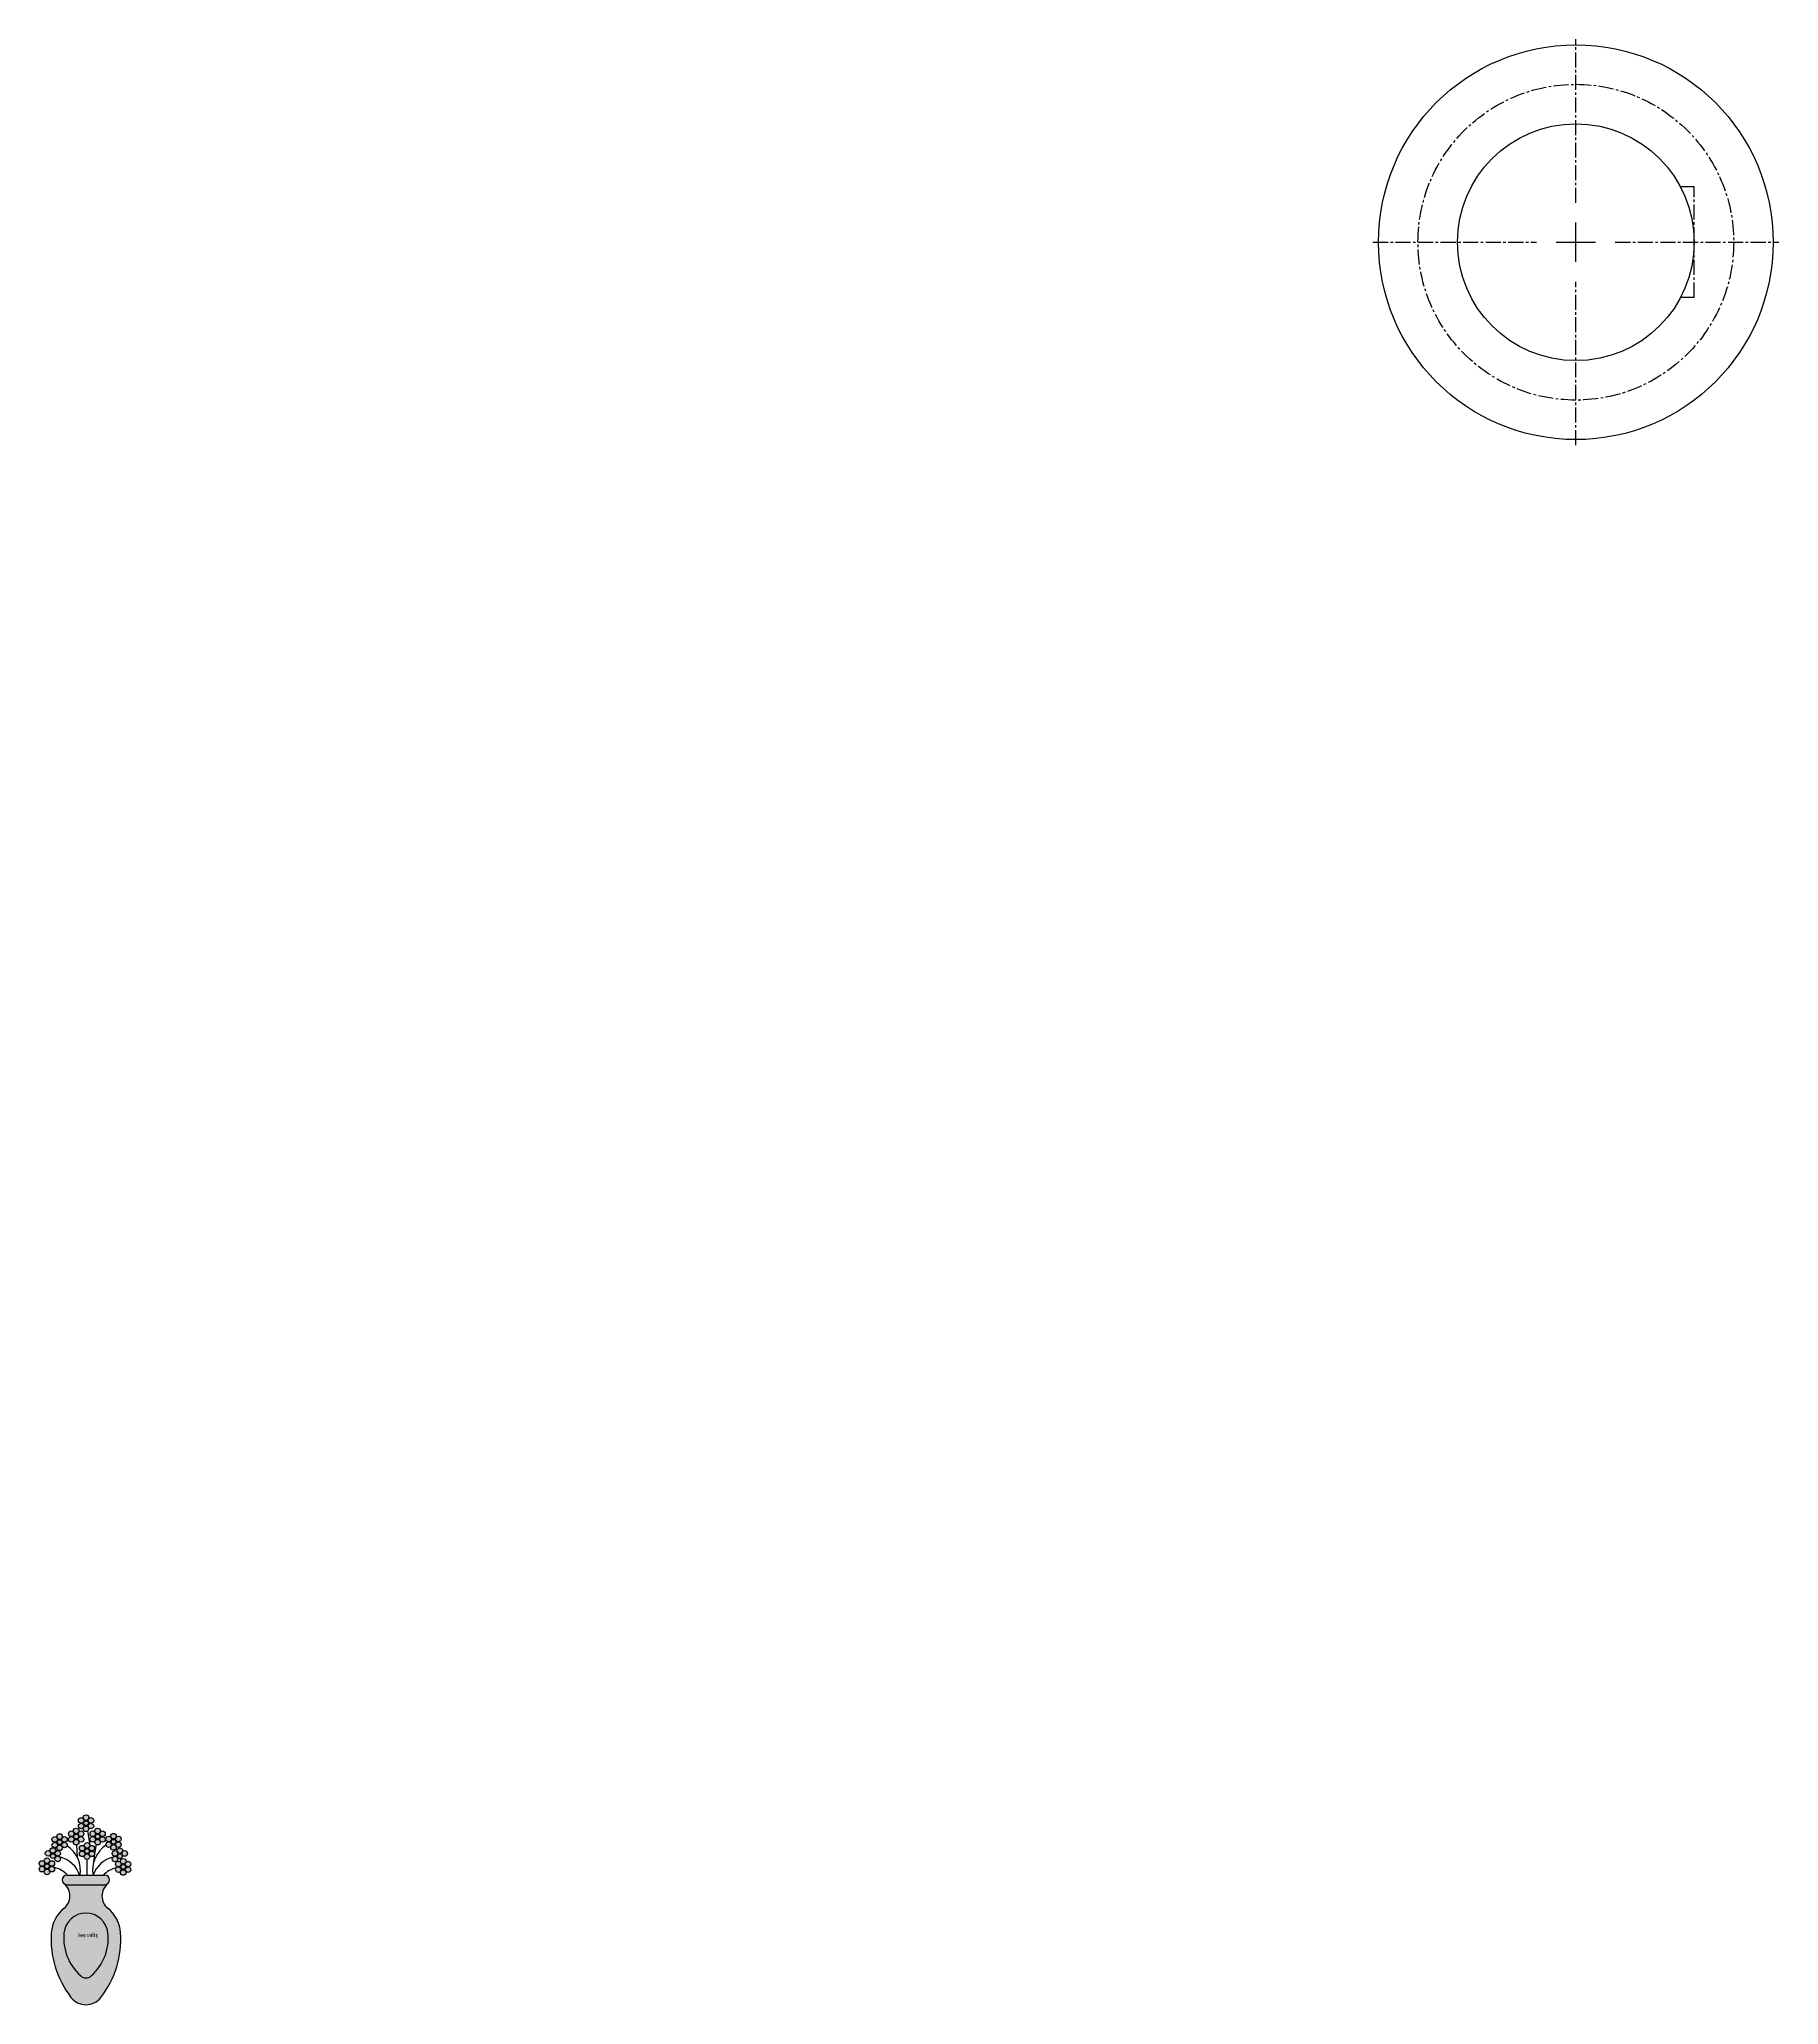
# Model space of a CAD drawing. Header units: millimetres. Extents: x 1568 to 31342, y 459 to 4403.
# Drawn here: x 1568 to 2670, y 1055 to 2300 of the extents above; entities that cross this region are included whole.
import ezdxf

# ---------------------------------------------------------------- set-up
doc = ezdxf.new("R2010")
doc.units = ezdxf.units.MM
doc.header["$LTSCALE"] = 0.5
doc.linetypes.add('CENTER2', pattern=[28.575, 19.05, -3.175, 3.175, -3.175])
doc.layers.add('centre line', color=3, linetype='CENTER2')
doc.layers.add('drawing', color=7, linetype='Continuous')
doc.styles.add('style1', font='arial.ttf', dxfattribs={"height": 2})

# ---------------------------------------------------------------- blocks, each defined once
blk = doc.blocks.new('*U25')
at = {"layer": 'centre line', "color": 0, "linetype": 'CENTER2', "transparency": 16777216}
for p, q in [((0, 25), (0, 128.5)), ((-128.5, 0), (-25, 0)), ((25, 0), (128.5, 0)), ((0, -128.5), (0, -25))]:
    blk.add_line(p, q, dxfattribs=at)
at = {"layer": 'centre line', "color": 0, "linetype": 'Continuous', "transparency": 16777216}
for p, q in [((0, -12.5), (0, 12.5)), ((-12.5, 0), (12.5, 0))]:
    blk.add_line(p, q, dxfattribs=at)

msp = doc.modelspace()

# ---------------------------------------------------------------- hatches: boundary and pattern name
at = {"layer": 'drawing', "true_color": 0x642165}
h = msp.add_hatch(color=219, dxfattribs=at)
h.dxf.hatch_style = 1
h.paths.add_polyline_path([(1592.561, 1168.401, 1), (1596.086, 1168.401, 1)])
h.paths.add_polyline_path([(1592.561, 1171.962, 1), (1596.086, 1171.962, 1)])
h.paths.add_polyline_path([(1599.17, 1173.742, 1), (1595.645, 1173.742, 1)])
h.paths.add_polyline_path([(1598.728, 1171.962, 1), (1602.254, 1171.962, 1)])
h.paths.add_polyline_path([(1598.728, 1168.401, 1), (1602.254, 1168.401, 1)])
h.paths.add_polyline_path([(1595.645, 1166.621, 1), (1599.17, 1166.621, 1)])
h.paths.add_polyline_path([(1592.911, 1165.267, 1), (1589.386, 1165.267, 1)])
h.paths.add_polyline_path([(1586.302, 1163.487, 1), (1589.828, 1163.487, 1)])
h.paths.add_polyline_path([(1586.302, 1159.926, 1), (1589.828, 1159.926, 1)])
h.paths.add_polyline_path([(1589.386, 1158.146, 1), (1592.911, 1158.146, 1)])
h.paths.add_polyline_path([(1592.47, 1159.926, 1), (1595.995, 1159.926, 1)])
h.paths.add_polyline_path([(1592.47, 1163.487, 1), (1595.995, 1163.487, 1)])
h.paths.add_polyline_path([(1596.249, 1156.13, 1), (1599.774, 1156.13, 1)])
h.paths.add_polyline_path([(1596.691, 1154.349, 1), (1593.165, 1154.349, 1)])
h.paths.add_polyline_path([(1602.858, 1154.349, 1), (1599.333, 1154.349, 1)])
h.paths.add_polyline_path([(1599.333, 1150.789, 0.88289534), (1602.804, 1150.355), (1602.858, 1150.789, 1)])
h.paths.add_polyline_path([(1599.774, 1149.008, 1), (1596.249, 1149.008, 1)])
h.paths.add_polyline_path([(1596.691, 1150.789, 1), (1593.165, 1150.789, 1)])
h.paths.add_polyline_path([(1613.486, 1160.214, 1), (1609.96, 1160.214, 1)])
h.paths.add_polyline_path([(1613.044, 1161.995, 1), (1616.569, 1161.995, 1)])
h.paths.add_polyline_path([(1616.128, 1160.214, 1), (1619.653, 1160.214, 1)])
h.paths.add_polyline_path([(1619.653, 1156.653, 1), (1616.128, 1156.653, 1)])
h.paths.add_polyline_path([(1616.569, 1154.873, 1), (1613.044, 1154.873, 1)])
h.paths.add_polyline_path([(1613.486, 1156.653, 1), (1609.96, 1156.653, 1)])
h.paths.add_polyline_path([(1613.98, 1151.029, 1), (1617.505, 1151.029, 1)])
h.paths.add_polyline_path([(1620.589, 1152.81, 1), (1617.064, 1152.81, 1)])
h.paths.add_polyline_path([(1620.147, 1151.029, 1), (1623.673, 1151.029, 1)])
h.paths.add_polyline_path([(1613.98, 1147.469, 1), (1617.505, 1147.469, 1)])
h.paths.add_polyline_path([(1581.989, 1159.947, 1), (1585.514, 1159.947, 1)])
h.paths.add_polyline_path([(1582.431, 1161.727, 1), (1578.906, 1161.727, 1)])
h.paths.add_polyline_path([(1579.347, 1159.947, 1), (1575.822, 1159.947, 1)])
h.paths.add_polyline_path([(1575.822, 1156.386, 1), (1579.347, 1156.386, 1)])
h.paths.add_polyline_path([(1582.431, 1154.606, 1), (1578.906, 1154.606, 1)])
h.paths.add_polyline_path([(1581.989, 1156.386, 1), (1585.514, 1156.386, 1)])
h.paths.add_polyline_path([(1577.487, 1144.67, 1), (1573.962, 1144.67, 1)])
h.paths.add_polyline_path([(1574.403, 1146.45, 1), (1570.878, 1146.45, 1)])
h.paths.add_polyline_path([(1567.794, 1144.67, 1), (1571.32, 1144.67, 1)])
h.paths.add_polyline_path([(1571.32, 1141.109, 1), (1567.794, 1141.109, 1)])
h.paths.add_polyline_path([(1574.403, 1139.328, 1), (1570.878, 1139.328, 1)])
h.paths.add_polyline_path([(1573.962, 1141.109, 1), (1577.487, 1141.109, 1)])
at = {"layer": 'drawing', "true_color": 0x981b7f}
h = msp.add_hatch(color=224, dxfattribs=at)
h.dxf.hatch_style = 1
h.paths.add_polyline_path([(1592.649, 1161.706, 1), (1589.649, 1161.706, 1)])
h.paths.add_polyline_path([(1598.907, 1170.181, 1), (1595.907, 1170.181, 1)])
h.paths.add_polyline_path([(1599.512, 1152.569, 1), (1596.512, 1152.569, 1)])
h.paths.add_polyline_path([(1613.307, 1158.434, 1), (1616.307, 1158.434, 1)])
h.paths.add_polyline_path([(1617.326, 1149.249, 1), (1620.326, 1149.249, 1)])
h.paths.add_polyline_path([(1579.168, 1158.167, 1), (1582.168, 1158.167, 1)])
h.paths.add_polyline_path([(1571.141, 1142.889, 1), (1574.141, 1142.889, 1)])
at = {"layer": 'drawing', "true_color": 0x642165}
h = msp.add_hatch(color=219, dxfattribs=at)
h.dxf.hatch_style = 1
h.paths.add_polyline_path([(1625.804, 1144.301, 1), (1622.279, 1144.301, 1)])
h.paths.add_polyline_path([(1622.72, 1146.082, 1), (1619.195, 1146.082, 1)])
h.paths.add_polyline_path([(1616.111, 1144.301, 1), (1619.637, 1144.301, 1)])
h.paths.add_polyline_path([(1619.637, 1140.741, 1), (1616.111, 1140.741, 1)])
h.paths.add_polyline_path([(1622.72, 1138.96, 1), (1619.195, 1138.96, 1)])
h.paths.add_polyline_path([(1625.804, 1140.741, 1), (1622.279, 1140.741, 1)])
h.paths.add_polyline_path([(1602.974, 1158.146, 1), (1606.499, 1158.146, 1)])
h.paths.add_polyline_path([(1609.583, 1159.926, 1), (1606.057, 1159.926, 1)])
h.paths.add_polyline_path([(1606.057, 1163.487, 1), (1609.583, 1163.487, 1)])
h.paths.add_polyline_path([(1602.974, 1165.267, 1), (1606.499, 1165.267, 1)])
h.paths.add_polyline_path([(1603.415, 1163.487, 1), (1599.89, 1163.487, 1)])
h.paths.add_polyline_path([(1599.89, 1159.926, 1), (1603.415, 1159.926, 1)])
h.paths.add_polyline_path([(1577.729, 1147.537, 1), (1581.255, 1147.537, 1)])
h.paths.add_polyline_path([(1577.729, 1151.098, 1), (1581.255, 1151.098, 1)])
h.paths.add_polyline_path([(1574.646, 1152.878, 1), (1578.171, 1152.878, 1)])
h.paths.add_polyline_path([(1571.562, 1151.098, 1), (1575.087, 1151.098, 1)])
at = {"layer": 'drawing', "true_color": 0x981b7f}
h = msp.add_hatch(color=224, dxfattribs=at)
h.dxf.hatch_style = 1
h.paths.add_polyline_path([(1619.458, 1142.521, 1), (1622.458, 1142.521, 1)])
h.paths.add_polyline_path([(1574.908, 1149.318, 1), (1577.908, 1149.318, 1)])
h.paths.add_polyline_path([(1606.236, 1161.706, 1), (1603.236, 1161.706, 1)])
at = {"layer": 'drawing', "true_color": 0xcd6928}
h = msp.add_hatch(color=32, dxfattribs=at)
h.dxf.hatch_style = 1
h.paths.add_polyline_path([(1609.346, 1137.249), (1608.23, 1137.249, 0.10092159), (1604.262, 1131.249), (1609.346, 1131.249, 1)])
h.paths.add_polyline_path([(1608.23, 1137.249), (1601.856, 1137.249, 0.08516423), (1600.826, 1131.249), (1604.262, 1131.249, -0.10092159)])
h.paths.add_polyline_path([(1601.856, 1137.249), (1598.012, 1137.249), (1598.012, 1131.249), (1600.826, 1131.249, -0.08516423)])
h.paths.add_polyline_path([(1598.012, 1137.249), (1593.571, 1137.249, -0.0044687), (1593.515, 1136.918, -0.08022423), (1594.408, 1131.249), (1598.012, 1131.249)])
h.paths.add_polyline_path([(1593.403, 1137.249), (1585.726, 1137.249, -0.0992636), (1589.48, 1131.249), (1594.408, 1131.249, 0.08510668)])
h.paths.add_polyline_path([(1585.726, 1137.249), (1585.346, 1137.249, 1), (1585.346, 1131.249), (1589.48, 1131.249, 0.0992636)])
at = {"layer": 'drawing', "true_color": 0x7aafdf}
h = msp.add_hatch(color=143, dxfattribs=at)
h.dxf.hatch_style = 1
h.paths.add_polyline_path([(1611.225, 1131.91, -0.17083732), (1609.346, 1131.249), (1585.346, 1131.249, -0.17083732), (1583.467, 1131.91, -0.47811432), (1583.498, 1116.344, 0.20856737), (1575.396, 1100.732, 0.1839573), (1587.867, 1059.89, 0.48960131), (1606.824, 1059.89, 0.1839573), (1619.296, 1100.732, 0.20856737), (1611.193, 1116.344, -0.47811432)])
h.paths.add_polyline_path([(1611.276, 1100.645, -0.24086059), (1600.662, 1073.507, -0.37941749), (1594.029, 1073.507, -0.24086059), (1583.416, 1100.645, -0.90476478)], flags=16)
at = {"layer": 'drawing', "true_color": 0x105689}
h = msp.add_hatch(color=146, dxfattribs=at)
h.dxf.hatch_style = 1
h.paths.add_polyline_path([(1611.276, 1100.645, 0.90476478), (1583.416, 1100.645, 0.24086059), (1594.029, 1073.507, 0.37941749), (1600.662, 1073.507, 0.24086059)])

# ---------------------------------------------------------------- linework, layer by layer
at = {"layer": 'centre line'}
for p, q in [((2616.102, 2206.389), (2607.442, 2206.375)), ((2616.102, 2171.389), (2616.102, 2206.389)), ((2616.102, 2136.389), (2616.102, 2171.389)), ((2616.102, 2136.389), (2607.412, 2136.346))]:
    msp.add_line(p, q, dxfattribs=at)
msp.add_circle((2541.102, 2171.389), 100, dxfattribs=at)
at = {"layer": 'Defpoints'}
msp.add_circle((2541.102, 2171.389), 75, dxfattribs=at)
at = {"layer": 'drawing', "color": 114, "true_color": 0x139b48}
for p, q in [((1598.275, 1165.086), (1599.749, 1156.426)), ((1591.429, 1156.406), (1591.841, 1148.634)), ((1602.858, 1150.789), (1601.573, 1140.496))]:
    msp.add_line(p, q, dxfattribs=at)
at = {"layer": 'drawing', "color": 85, "true_color": 0x58ba48}
msp.add_line((1598.012, 1137.249), (1598.012, 1147.246), dxfattribs=at)
at = {"layer": 'drawing'}
for p, q in [((1603.861, 1156.616), (1602.858, 1150.789)), ((1585.346, 1137.249), (1609.346, 1137.249)), ((1585.346, 1131.249), (1609.346, 1131.249))]:
    msp.add_line(p, q, dxfattribs=at)
for centre, radius in [((2541.102, 2171.389), 125), ((1594.323, 1171.962), 1.763), ((1594.323, 1168.401), 1.763), ((1597.407, 1173.742), 1.763), ((1597.407, 1170.181), 1.5), ((1600.491, 1171.962), 1.763), ((1600.491, 1168.401), 1.763), ((1577.584, 1159.947), 1.763), ((1577.584, 1156.386), 1.763), ((1580.668, 1161.727), 1.763), ((1580.668, 1158.167), 1.5), ((1583.752, 1159.947), 1.763), ((1583.752, 1156.386), 1.763), ((1588.065, 1163.487), 1.763), ((1588.065, 1159.926), 1.763), ((1591.149, 1165.267), 1.763), ((1591.149, 1158.146), 1.763), ((1591.149, 1161.706), 1.5), ((1594.232, 1163.487), 1.763), ((1594.232, 1159.926), 1.763), ((1597.407, 1166.621), 1.763), ((1598.012, 1156.13), 1.763), ((1601.653, 1163.487), 1.763), ((1601.653, 1159.926), 1.763), ((1604.736, 1165.267), 1.763), ((1604.736, 1158.146), 1.763), ((1604.736, 1161.706), 1.5), ((1607.82, 1163.487), 1.763), ((1607.82, 1159.926), 1.763), ((1611.723, 1160.214), 1.763), ((1611.723, 1156.653), 1.763), ((1614.807, 1161.995), 1.763), ((1614.807, 1158.434), 1.5), ((1617.89, 1160.214), 1.763), ((1617.89, 1156.653), 1.763), ((1569.557, 1144.67), 1.763), ((1572.641, 1146.45), 1.763), ((1573.324, 1151.098), 1.763), ((1575.724, 1144.67), 1.763), ((1576.408, 1152.878), 1.763), ((1576.408, 1149.318), 1.5), ((1579.492, 1151.098), 1.763), ((1579.492, 1147.537), 1.763), ((1580.668, 1154.606), 1.763), ((1594.928, 1154.349), 1.763), ((1594.928, 1150.789), 1.763), ((1598.012, 1149.008), 1.763), ((1598.012, 1152.569), 1.5), ((1601.095, 1154.349), 1.763), ((1601.095, 1150.789), 1.763), ((1614.807, 1154.873), 1.763), ((1615.743, 1151.029), 1.763), ((1615.743, 1147.469), 1.763), ((1617.874, 1144.301), 1.763), ((1618.826, 1152.81), 1.763), ((1618.826, 1149.249), 1.5), ((1620.958, 1146.082), 1.763), ((1621.91, 1151.029), 1.763), ((1624.041, 1144.301), 1.763), ((1569.557, 1141.109), 1.763), ((1572.641, 1139.328), 1.763), ((1572.641, 1142.889), 1.5), ((1575.724, 1141.109), 1.763), ((1617.874, 1140.741), 1.763), ((1620.958, 1138.96), 1.763), ((1620.958, 1142.521), 1.5), ((1624.041, 1140.741), 1.763)]:
    msp.add_circle(centre, radius, dxfattribs=at)
at = {"layer": 'drawing', "color": 114, "true_color": 0x139b48}
for centre, radius, start, end in [((1576.408, 1131.318), 18, 18.12815, 76.104632), ((1575.04, 1140.256), 18.774, 349.758078, 56.354485), ((1620.347, 1140.496), 18.774, 123.3499, 189.959801), ((1618.826, 1131.249), 18, 103.895368, 160.528779), ((1572.641, 1124.889), 18, 43.365793, 76.104632), ((1620.958, 1124.521), 18, 103.895368, 135)]:
    msp.add_arc(centre, radius, start, end, dxfattribs=at)
at = {"layer": 'drawing'}
for centre, radius, start, end in [((1585.346, 1134.249), 3, 90, 270), ((1609.346, 1134.249), 3, 270, 90), ((1577.204, 1124.115), 10, 309.00881, 51.221336), ((1617.488, 1124.115), 10, 128.778664, 230.99119), ((1597.346, 1099.249), 22, 129.00881, 176.13337), ((1597.346, 1099.249), 14, 5.724629, 174.275371), ((1597.346, 1099.249), 22, 3.86663, 50.99119), ((1635.259, 1096.686), 60, 176.13337, 217.827139), ((1615.256, 1097.453), 32, 174.275371, 228.444757), ((1579.436, 1097.453), 32, 311.555243, 5.724629), ((1559.432, 1096.686), 60, 322.172861, 3.86663), ((1597.346, 1077.249), 5, 228.444757, 311.555243), ((1597.346, 1067.249), 12, 217.827139, 322.172861)]:
    msp.add_arc(centre, radius, start, end, dxfattribs=at)

# ---------------------------------------------------------------- block references
at = {"layer": 'centre line', "linetype": 'CENTER2'}
msp.add_blockref('*U25', (2541.102, 2171.389), dxfattribs=at)

# ---------------------------------------------------------------- texts
at = {"layer": 'drawing', "style": 'style1', "width": 0.5}
msp.add_text('keep smilling', height=2.5, dxfattribs=at).set_placement((1592.623, 1098.168))

doc.saveas('drawing.dxf')
